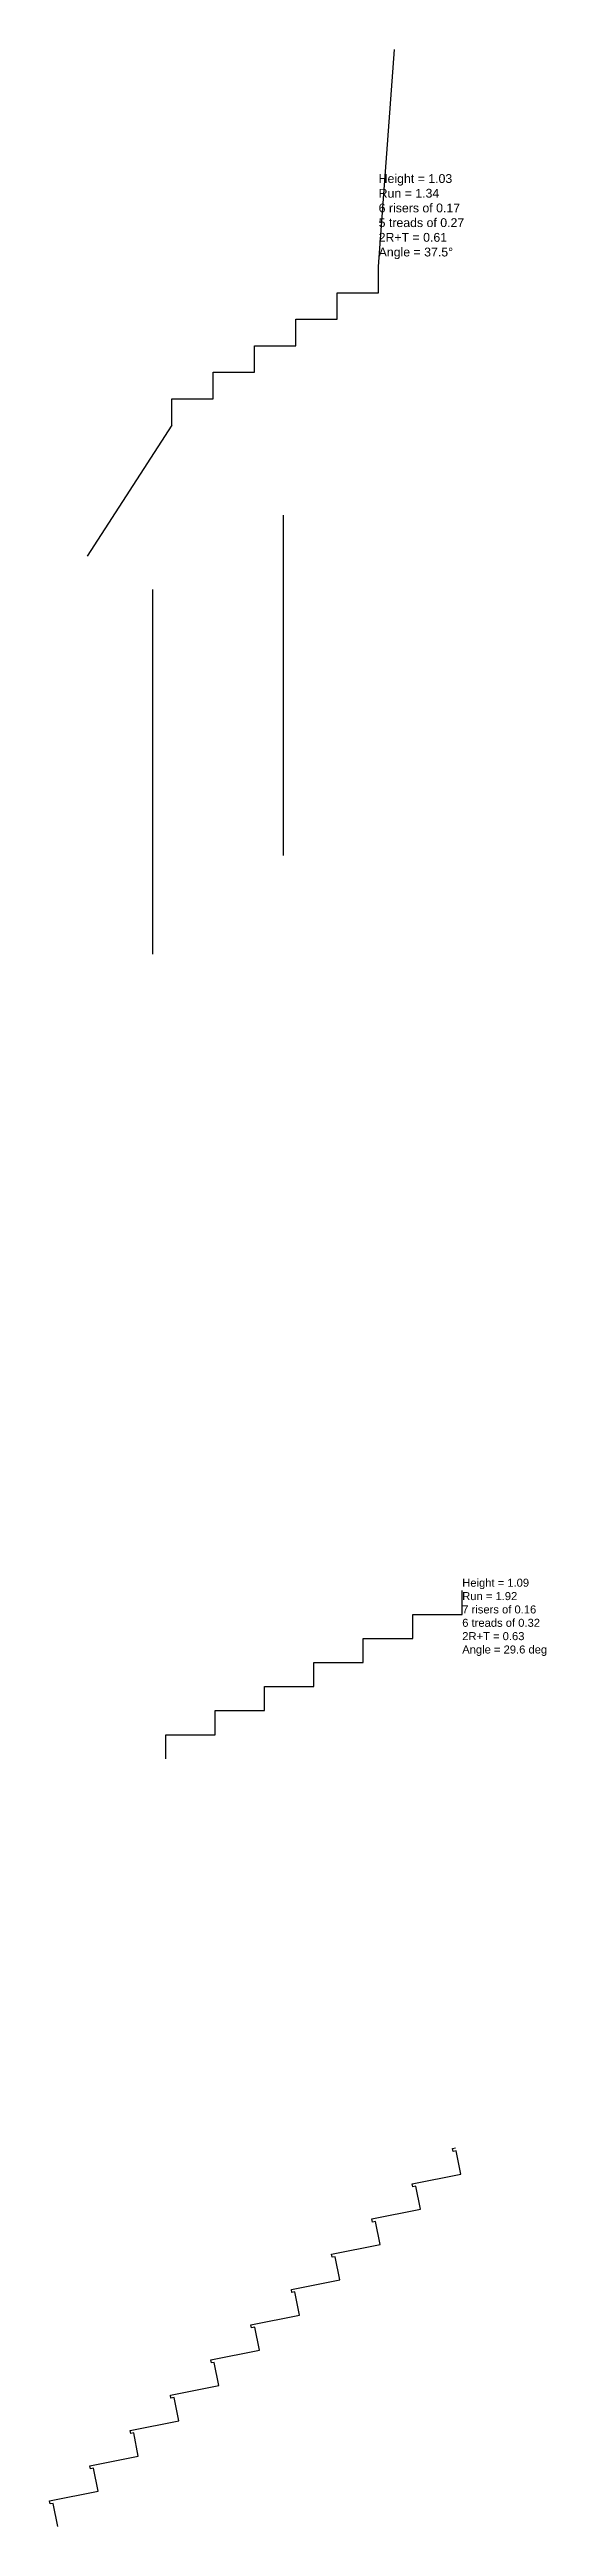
# Model space of a CAD drawing. Header units: metres. Extents: x 2 to 415, y -1 to 287.
# Drawn here: x 120.21 to 123.42, y 48.16 to 64.17 of the extents above; entities that cross this region are included whole.
import ezdxf

# ---------------------------------------------------------------- set-up
doc = ezdxf.new("R2010")
doc.units = ezdxf.units.M
doc.styles.get("Standard").update_dxf_attribs({"font": 'arial.ttf'})

msp = doc.modelspace()

# ---------------------------------------------------------------- texts
at = {"attachment_point": 7}
for s, insert, char_height in [('Height = 1.03\\PRun = 1.34\\P6 risers of 0.17\\P5 treads of 0.27\\P2R+T = 0.61\\PAngle = 37.5°', (122.332, 62.813), 0.05696), ('Height = 1.09\\PRun = 1.92\\P7 risers of 0.16\\P6 treads of 0.32\\P2R+T = 0.63\\PAngle = 29.6 deg', (122.872, 53.787), 0.05177)]:
    msp.add_mtext(s, dxfattribs=dict(at, insert=insert, char_height=char_height))

# ---------------------------------------------------------------- linework, layer by layer
for p, q in [((122.332, 62.766), (122.435, 64.167)), ((120.995, 61.741), (120.449, 60.894))]:
    msp.add_line(p, q)
for points in [[(120.995, 61.741), (120.995, 61.911), (121.263, 61.911), (121.263, 62.082), (121.53, 62.082), (121.53, 62.253), (121.797, 62.253), (121.797, 62.424), (122.065, 62.424), (122.065, 62.595), (122.332, 62.595), (122.332, 62.766)], [(121.718, 58.96), (121.718, 59.129), (121.718, 59.129), (121.718, 59.298), (121.718, 59.298), (121.718, 59.467), (121.718, 59.467), (121.718, 59.636), (121.718, 59.636), (121.718, 59.805), (121.718, 59.805), (121.718, 59.975), (121.718, 59.975), (121.718, 60.144), (121.718, 60.144), (121.718, 60.313), (121.718, 60.313), (121.718, 60.482), (121.718, 60.482), (121.718, 60.651), (121.718, 60.651), (121.718, 60.82), (121.718, 60.82), (121.718, 60.989), (121.718, 60.989), (121.718, 61.158)], [(120.872, 58.321), (120.872, 58.49), (120.872, 58.49), (120.872, 58.658), (120.872, 58.658), (120.872, 58.827), (120.872, 58.827), (120.872, 58.995), (120.872, 58.995), (120.872, 59.163), (120.872, 59.163), (120.872, 59.332), (120.872, 59.332), (120.872, 59.5), (120.872, 59.5), (120.872, 59.669), (120.872, 59.669), (120.872, 59.837), (120.872, 59.837), (120.872, 60.005), (120.872, 60.005), (120.872, 60.174), (120.872, 60.174), (120.872, 60.342), (120.872, 60.342), (120.872, 60.511), (120.872, 60.511), (120.872, 60.679)], [(120.956, 53.123), (120.956, 53.278), (121.275, 53.278), (121.275, 53.434), (121.595, 53.434), (121.595, 53.589), (121.914, 53.589), (121.914, 53.744), (122.233, 53.744), (122.233, 53.9), (122.553, 53.9), (122.553, 54.055), (122.872, 54.055), (122.872, 54.21)], [(120.259, 48.162), (120.229, 48.311), (120.209, 48.307), (120.205, 48.327), (120.519, 48.389), (120.489, 48.539), (120.47, 48.535), (120.466, 48.554), (120.779, 48.617), (120.75, 48.766), (120.73, 48.763), (120.726, 48.782), (121.04, 48.845), (121.01, 48.994), (120.99, 48.99), (120.986, 49.01), (121.3, 49.073), (121.27, 49.222), (121.251, 49.218), (121.247, 49.238), (121.561, 49.3), (121.531, 49.45), (121.511, 49.446), (121.507, 49.465), (121.821, 49.528), (121.791, 49.677), (121.771, 49.674), (121.768, 49.693), (122.081, 49.756), (122.051, 49.905), (122.032, 49.901), (122.028, 49.921), (122.342, 49.984), (122.312, 50.133), (122.292, 50.129), (122.288, 50.149), (122.602, 50.211), (122.572, 50.361), (122.553, 50.357), (122.549, 50.376), (122.862, 50.439), (122.832, 50.588), (122.813, 50.585), (122.809, 50.604), (122.829, 50.608)]]:
    msp.add_lwpolyline(points)

msp.set_redraw_order([(e.dxf.handle, doc.entitydb.next_handle()) for e in msp.query("TEXT MTEXT ATTDEF DIMENSION ARC_DIMENSION")])  # texts and dimensions are drawn at this point

doc.saveas('drawing.dxf')
